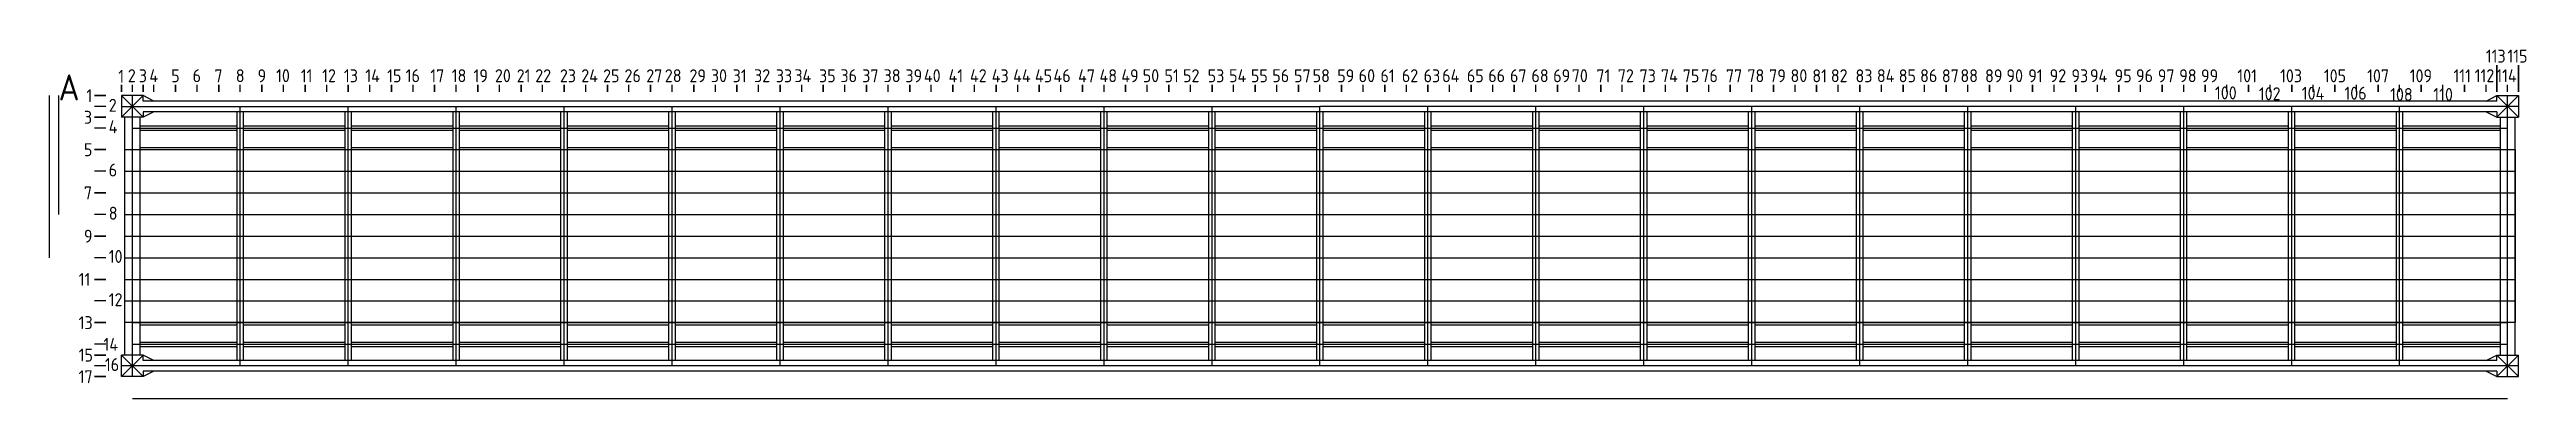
# Model space of a CAD drawing. Header units: millimetres. Extents: x 1597 to 131953, y -28680 to 57376.
# Drawn here: x 74600 to 131953, y 478 to 8546 of the extents above; entities that cross this region are included whole.
import ezdxf

# ---------------------------------------------------------------- set-up
doc = ezdxf.new("R2010")
doc.units = ezdxf.units.MM
for name, color, linetype, lineweight in [('Warstwa1', 1, 'Continuous', 25), ('Warstwa2', 3, 'Continuous', 25), ('Warstwa3', 6, 'Continuous', 25), ('Warstwa4', 2, 'Continuous', 35)]:
    doc.layers.add(name, color=color, linetype=linetype, lineweight=lineweight)
doc.styles.get("Standard").update_dxf_attribs({"font": 'geniso.shx'})

msp = doc.modelspace()

# ---------------------------------------------------------------- texts
at = {"layer": 'Warstwa1'}
msp.add_text('A', height=600, dxfattribs=at).set_placement((74808.982, 7371.11))
at = {"layer": 'Warstwa2'}
for s, p in [('2', (76412.369, 7791.875)), ('4', (76912.369, 7791.875)), ('6', (77912.369, 7791.875)), ('8', (78912.369, 7791.875)), ('10', (79845.835, 7791.875)), ('12', (80912.369, 7791.875)), ('14', (81912.369, 7791.875)), ('16', (82845.835, 7791.875)), ('18', (83912.369, 7791.875)), ('20', (84912.369, 7791.875)), ('22', (85845.835, 7791.875)), ('24', (86912.369, 7791.875)), ('26', (87912.369, 7791.875)), ('28', (88845.835, 7791.875)), ('30', (89912.369, 7791.875)), ('32', (90912.369, 7791.875)), ('34', (91845.835, 7791.875)), ('36', (92912.369, 7791.875)), ('38', (93912.369, 7791.875)), ('40', (94845.835, 7791.875)), ('42', (95912.369, 7791.875)), ('44', (96912.369, 7791.875)), ('46', (97845.835, 7791.875)), ('48', (98912.369, 7791.875)), ('50', (99912.369, 7791.875)), ('52', (100845.835, 7791.875)), ('54', (101912.369, 7791.875)), ('56', (102912.369, 7791.875)), ('58', (103845.835, 7791.875)), ('60', (104912.369, 7791.875)), ('62', (105912.369, 7791.875)), ('64', (106845.835, 7791.875)), ('66', (107912.369, 7791.875)), ('68', (108912.369, 7791.875)), ('70', (109845.835, 7791.875)), ('72', (110912.369, 7791.875)), ('74', (111912.369, 7791.875)), ('76', (112845.835, 7791.875)), ('78', (113912.369, 7791.875)), ('80', (114912.369, 7791.875)), ('82', (115845.835, 7791.875)), ('84', (116912.369, 7791.875)), ('86', (117912.369, 7791.875)), ('88', (118845.835, 7791.875)), ('90', (119912.369, 7791.875)), ('92', (120912.369, 7791.875)), ('94', (121845.835, 7791.875)), ('96', (122912.369, 7791.875)), ('98', (123912.369, 7791.875)), ('112', (130754.147, 7791.875)), ('114', (131254.147, 7791.875)), ('100', (124739.375, 7394.559)), ('102', (125755.759, 7374.342)), ('104', (126750.545, 7384.682)), ('106', (127737.278, 7386.734)), ('108', (128795.74, 7356.61)), ('110', (129795.74, 7356.61)), ('4', (75970.348, 6610.905)), ('2', (75971.272, 7106.61)), ('6', (75970.348, 5610.905)), ('8', (75970.348, 4610.905)), ('10', (75970.348, 3610.905)), ('12', (75970.348, 2610.905)), ('14', (75849.775, 1578.597)), ('16', (75881.906, 1110.905))]:
    msp.add_text(s, height=300, dxfattribs=at).set_placement(p)
at = {"layer": 'Warstwa4'}
for s, p in [('1', (76190.717, 7777.579)), ('3', (76666.684, 7789.358)), ('5', (77416.684, 7789.358)), ('7', (78416.684, 7789.358)), ('9', (79416.684, 7789.358)), ('11', (80416.684, 7789.358)), ('13', (81416.684, 7789.358)), ('15', (82416.684, 7789.358)), ('17', (83416.684, 7789.358)), ('19', (84416.684, 7789.358)), ('21', (85416.684, 7789.358)), ('23', (86416.684, 7789.358)), ('25', (87416.684, 7789.358)), ('27', (88416.684, 7789.358)), ('29', (89416.684, 7789.358)), ('31', (90416.684, 7789.358)), ('33', (91416.684, 7789.358)), ('35', (92416.684, 7789.358)), ('37', (93416.684, 7789.358)), ('39', (94416.684, 7789.358)), ('41', (95416.684, 7789.358)), ('43', (96416.684, 7789.358)), ('45', (97416.684, 7789.358)), ('47', (98416.684, 7789.358)), ('49', (99416.684, 7789.358)), ('51', (100416.684, 7789.358)), ('53', (101416.684, 7789.358)), ('55', (102416.684, 7789.358)), ('57', (103416.684, 7789.358)), ('59', (104416.684, 7789.358)), ('61', (105416.684, 7789.358)), ('63', (106416.684, 7789.358)), ('65', (107416.684, 7789.358)), ('67', (108416.684, 7789.358)), ('69', (109416.684, 7789.358)), ('71', (110416.684, 7789.358)), ('73', (111416.684, 7789.358)), ('75', (112416.684, 7789.358)), ('77', (113416.684, 7789.358)), ('79', (114416.684, 7789.358)), ('81', (115416.684, 7789.358)), ('83', (116416.684, 7789.358)), ('85', (117416.684, 7789.358)), ('87', (118416.684, 7789.358)), ('89', (119416.684, 7789.358)), ('91', (120416.684, 7789.358)), ('93', (121416.684, 7789.358)), ('95', (122416.684, 7789.358)), ('97', (123416.684, 7789.358)), ('99', (124416.684, 7789.358)), ('101', (125257.902, 7789.358)), ('103', (126247.472, 7789.358)), ('105', (127260.985, 7789.358)), ('107', (128263.166, 7789.358)), ('109', (129249.23, 7789.358)), ('111', (130261.729, 7789.358)), ('113', (131011.729, 8244.681)), ('115', (131511.729, 8244.681)), ('1', (75453.618, 7329.808)), ('3', (75395.427, 6830.117)), ('5', (75395.427, 6080.117)), ('7', (75395.427, 5080.117)), ('9', (75395.427, 4080.117)), ('11', (75274.307, 3080.117)), ('13', (75274.307, 2080.117)), ('15', (75274.307, 1330.117)), ('17', (75274.307, 830.117))]:
    msp.add_text(s, height=300, dxfattribs=at).set_placement(p)

# ---------------------------------------------------------------- linework, layer by layer
for p, q in [((76766.705, 7481.61), (76266.705, 7481.61)), ((76266.705, 7481.61), (76266.705, 6981.61)), ((76266.705, 7481.61), (76766.705, 6981.61)), ((76266.705, 6981.61), (76766.705, 7481.61)), ((76766.705, 7356.61), (76766.705, 7481.61)), ((77016.705, 7356.61), (76766.705, 7481.61)), ((131016.705, 7356.61), (131266.705, 7481.61)), ((131266.705, 7356.61), (131266.705, 7481.61)), ((131266.705, 7481.61), (131766.705, 7481.61)), ((131766.705, 7481.61), (131266.705, 6981.61)), ((131766.705, 6981.61), (131266.705, 7481.61)), ((131766.705, 7481.61), (131766.705, 6981.61)), ((76766.705, 6981.61), (76266.705, 6981.61)), ((131266.705, 7356.61), (76766.705, 7356.61)), ((76766.705, 7106.61), (76766.705, 6981.61)), ((77016.705, 7106.61), (76766.705, 6981.61)), ((131266.705, 7106.61), (76766.705, 7106.61)), ((131016.705, 7106.61), (131266.705, 6981.61)), ((131266.705, 7106.61), (131266.705, 6981.61)), ((131266.705, 6981.61), (131766.705, 6981.61)), ((76266.705, 981.61), (76266.705, 1481.61)), ((76266.705, 981.61), (76766.705, 1481.61)), ((76266.705, 1481.61), (76766.705, 981.61)), ((76766.705, 1481.61), (76266.705, 1481.61)), ((76766.705, 1356.61), (76766.705, 1481.61)), ((77016.705, 1356.61), (76766.705, 1481.61)), ((131266.705, 1356.61), (76766.705, 1356.61)), ((131016.705, 1356.61), (131266.705, 1481.61)), ((131766.705, 981.61), (131266.705, 1481.61)), ((131766.705, 1481.61), (131266.705, 981.61)), ((131266.705, 1481.61), (131766.705, 1481.61)), ((131266.705, 1356.61), (131266.705, 1481.61)), ((131766.705, 981.61), (131766.705, 1481.61)), ((76766.705, 981.61), (76266.705, 981.61)), ((76766.705, 1106.61), (76766.705, 981.61)), ((77016.705, 1106.61), (76766.705, 981.61)), ((131266.705, 1106.61), (76766.705, 1106.61)), ((131016.705, 1106.61), (131266.705, 981.61)), ((131266.705, 1106.61), (131266.705, 981.61)), ((131266.705, 981.61), (131766.705, 981.61))]:
    msp.add_line(p, q)
at = {"layer": 'Warstwa1'}
for p, q in [((74599.51, 3731.61), (74599.51, 7481.61)), ((74813.912, 4731.61), (74813.912, 7481.61)), ((76341.705, 1481.61), (76341.705, 6981.61)), ((76691.705, 6981.61), (76691.705, 1481.61)), ((78941.705, 1356.61), (78941.705, 7106.61)), ((79091.705, 1356.61), (79091.705, 7106.61)), ((81441.705, 1356.61), (81441.705, 7106.61)), ((81591.705, 1356.61), (81591.705, 7106.61)), ((83941.705, 1356.61), (83941.705, 7106.61)), ((84091.705, 1356.61), (84091.705, 7106.61)), ((86441.705, 1356.61), (86441.705, 7106.61)), ((86591.705, 1356.61), (86591.705, 7106.61)), ((88941.705, 1356.61), (88941.705, 7106.61)), ((89091.705, 1356.61), (89091.705, 7106.61)), ((91441.705, 1356.61), (91441.705, 7106.61)), ((91591.705, 1356.61), (91591.705, 7106.61)), ((93941.705, 1356.61), (93941.705, 7106.61)), ((94091.705, 1356.61), (94091.705, 7106.61)), ((96441.705, 1356.61), (96441.705, 7106.61)), ((96591.705, 1356.61), (96591.705, 7106.61)), ((98941.705, 1356.61), (98941.705, 7106.61)), ((99091.705, 1356.61), (99091.705, 7106.61)), ((101441.705, 1356.61), (101441.705, 7106.61)), ((101591.705, 1356.61), (101591.705, 7106.61)), ((103941.705, 1356.61), (103941.705, 7106.61)), ((104091.705, 1356.61), (104091.705, 7106.61)), ((106441.705, 1356.61), (106441.705, 7106.61)), ((106591.705, 1356.61), (106591.705, 7106.61)), ((108941.705, 1356.61), (108941.705, 7106.61)), ((109091.705, 1356.61), (109091.705, 7106.61)), ((111441.705, 1356.61), (111441.705, 7106.61)), ((111591.705, 1356.61), (111591.705, 7106.61)), ((113941.705, 1356.61), (113941.705, 7106.61)), ((114091.705, 1356.61), (114091.705, 7106.61)), ((116441.705, 1356.61), (116441.705, 7106.61)), ((116591.705, 1356.61), (116591.705, 7106.61)), ((118941.705, 1356.61), (118941.705, 7106.61)), ((119091.705, 1356.61), (119091.705, 7106.61)), ((121441.705, 1356.61), (121441.705, 7106.61)), ((121591.705, 1356.61), (121591.705, 7106.61)), ((123941.705, 1356.61), (123941.705, 7106.61)), ((124091.705, 1356.61), (124091.705, 7106.61)), ((126441.705, 1356.61), (126441.705, 7106.61)), ((126591.705, 1356.61), (126591.705, 7106.61)), ((128941.705, 1356.61), (128941.705, 7106.61)), ((129091.705, 1356.61), (129091.705, 7106.61)), ((131341.705, 6981.61), (131341.705, 1481.61)), ((131691.705, 1481.61), (131691.705, 6981.61))]:
    msp.add_line(p, q, dxfattribs=at)
at = {"layer": 'Warstwa2'}
for p, q in [((76516.705, 7570.3), (76516.705, 7731.372)), ((77016.705, 7570.3), (77016.705, 7731.372)), ((78016.705, 7570.3), (78016.705, 7731.372)), ((79016.705, 7570.3), (79016.705, 7731.372)), ((80016.705, 7570.3), (80016.705, 7731.372)), ((81016.705, 7570.3), (81016.705, 7731.372)), ((82016.705, 7570.3), (82016.705, 7731.372)), ((83016.705, 7570.3), (83016.705, 7731.372)), ((84016.705, 7570.3), (84016.705, 7731.372)), ((85016.705, 7570.3), (85016.705, 7731.372)), ((86016.705, 7570.3), (86016.705, 7731.372)), ((87016.705, 7570.3), (87016.705, 7731.372)), ((88016.705, 7570.3), (88016.705, 7731.372)), ((89016.705, 7570.3), (89016.705, 7731.372)), ((90016.705, 7570.3), (90016.705, 7731.372)), ((91016.705, 7570.3), (91016.705, 7731.372)), ((92016.705, 7570.3), (92016.705, 7731.372)), ((93016.705, 7570.3), (93016.705, 7731.372)), ((94016.705, 7570.3), (94016.705, 7731.372)), ((95016.705, 7570.3), (95016.705, 7731.372)), ((96016.705, 7570.3), (96016.705, 7731.372)), ((97016.705, 7570.3), (97016.705, 7731.372)), ((98016.705, 7570.3), (98016.705, 7731.372)), ((99016.705, 7570.3), (99016.705, 7731.372)), ((100016.705, 7570.3), (100016.705, 7731.372)), ((101016.705, 7570.3), (101016.705, 7731.372)), ((102016.705, 7570.3), (102016.705, 7731.372)), ((103016.705, 7570.3), (103016.705, 7731.372)), ((104016.705, 7570.3), (104016.705, 7731.372)), ((105016.705, 7570.3), (105016.705, 7731.372)), ((106016.705, 7570.3), (106016.705, 7731.372)), ((107016.705, 7570.3), (107016.705, 7731.372)), ((108016.705, 7570.3), (108016.705, 7731.372)), ((109016.705, 7570.3), (109016.705, 7731.372)), ((110016.705, 7570.3), (110016.705, 7731.372)), ((111016.705, 7570.3), (111016.705, 7731.372)), ((112016.705, 7570.3), (112016.705, 7731.372)), ((113016.705, 7570.3), (113016.705, 7731.372)), ((114016.705, 7570.3), (114016.705, 7731.372)), ((115016.705, 7570.3), (115016.705, 7731.372)), ((116016.705, 7570.3), (116016.705, 7731.372)), ((117016.705, 7570.3), (117016.705, 7731.372)), ((118016.705, 7570.3), (118016.705, 7731.372)), ((119016.705, 7570.3), (119016.705, 7731.372)), ((120016.705, 7570.3), (120016.705, 7731.372)), ((121016.705, 7570.3), (121016.705, 7731.372)), ((122016.705, 7570.3), (122016.705, 7731.372)), ((123016.705, 7570.3), (123016.705, 7731.372)), ((124016.705, 7570.3), (124016.705, 7731.372)), ((125016.705, 7570.3), (125016.705, 7731.372)), ((126016.705, 7570.3), (126016.705, 7731.372)), ((127016.705, 7570.3), (127016.705, 7731.372)), ((128016.705, 7570.3), (128016.705, 7731.372)), ((129016.705, 7570.3), (129016.705, 7731.372)), ((130016.705, 7570.3), (130016.705, 7731.372)), ((131016.705, 7570.3), (131016.705, 7731.372)), ((131516.705, 7570.3), (131516.705, 7731.372)), ((75905.899, 7231.61), (75640.685, 7231.61)), ((75905.899, 6731.61), (75640.685, 6731.61)), ((75905.899, 5731.61), (75640.685, 5731.61)), ((75905.899, 4731.61), (75640.685, 4731.61)), ((75905.899, 3731.61), (75640.685, 3731.61)), ((75905.899, 2731.61), (75640.685, 2731.61)), ((75905.899, 1731.61), (75640.685, 1731.61)), ((75905.899, 1231.61), (75640.685, 1231.61))]:
    msp.add_line(p, q, dxfattribs=at)
at = {"layer": 'Warstwa3'}
for p, q in [((76516.705, 981.61), (76516.705, 7481.61)), ((131516.705, 981.61), (131516.705, 7481.61)), ((76266.705, 7231.61), (104016.705, 7231.61)), ((79016.705, 1231.61), (79016.705, 7231.61)), ((81516.705, 1231.61), (81516.705, 7231.61)), ((84016.705, 1231.61), (84016.705, 7231.61)), ((86516.705, 1231.61), (86516.705, 7231.61)), ((89016.705, 1231.61), (89016.705, 7231.61)), ((91516.705, 1231.61), (91516.705, 7231.61)), ((94016.705, 1231.61), (94016.705, 7231.61)), ((96516.705, 1231.61), (96516.705, 7231.61)), ((99016.705, 1231.61), (99016.705, 7231.61)), ((101516.705, 1231.61), (101516.705, 7231.61)), ((104016.705, 1231.61), (104016.705, 7231.61)), ((131766.705, 7231.61), (104016.705, 7231.61)), ((106516.705, 1231.61), (106516.705, 7231.61)), ((109016.705, 1231.61), (109016.705, 7231.61)), ((111516.705, 1231.61), (111516.705, 7231.61)), ((114016.705, 1231.61), (114016.705, 7231.61)), ((116516.705, 1231.61), (116516.705, 7231.61)), ((119016.705, 1231.61), (119016.705, 7231.61)), ((121516.705, 1231.61), (121516.705, 7231.61)), ((124016.705, 1231.61), (124016.705, 7231.61)), ((126516.705, 1231.61), (126516.705, 7231.61)), ((129016.705, 1231.61), (129016.705, 7231.61)), ((76516.705, 6731.61), (131516.705, 6731.61)), ((76516.705, 6231.61), (131516.705, 6231.61)), ((76516.705, 2231.61), (131516.705, 2231.61)), ((76516.705, 1731.61), (131516.705, 1731.61)), ((131766.705, 1231.61), (76266.705, 1231.61)), ((76516.705, 478.115), (131516.705, 478.115))]:
    msp.add_line(p, q, dxfattribs=at)
at = {"layer": 'Warstwa3', "color": 2}
for p, q in [((76691.705, 6781.61), (78941.705, 6781.61)), ((76691.705, 6681.61), (78941.705, 6681.61)), ((79091.705, 6781.61), (81441.705, 6781.61)), ((79091.705, 6681.61), (81441.705, 6681.61)), ((81591.705, 6781.61), (83941.705, 6781.61)), ((81591.705, 6681.61), (83941.705, 6681.61)), ((84091.705, 6781.61), (86441.705, 6781.61)), ((84091.705, 6681.61), (86441.705, 6681.61)), ((86591.705, 6781.61), (88941.705, 6781.61)), ((86591.705, 6681.61), (88941.705, 6681.61)), ((89091.705, 6781.61), (91441.705, 6781.61)), ((89091.705, 6681.61), (91441.705, 6681.61)), ((91591.705, 6781.61), (93941.705, 6781.61)), ((91591.705, 6681.61), (93941.705, 6681.61)), ((94091.705, 6781.61), (96441.705, 6781.61)), ((94091.705, 6681.61), (96441.705, 6681.61)), ((96591.705, 6781.61), (98941.705, 6781.61)), ((96591.705, 6681.61), (98941.705, 6681.61)), ((99091.705, 6781.61), (101441.705, 6781.61)), ((99091.705, 6681.61), (101441.705, 6681.61)), ((101591.705, 6781.61), (103941.705, 6781.61)), ((101591.705, 6681.61), (103941.705, 6681.61)), ((104091.705, 6781.61), (106441.705, 6781.61)), ((104091.705, 6681.61), (106441.705, 6681.61)), ((106591.705, 6781.61), (108941.705, 6781.61)), ((106591.705, 6681.61), (108941.705, 6681.61)), ((109091.705, 6781.61), (111441.705, 6781.61)), ((109091.705, 6681.61), (111441.705, 6681.61)), ((111591.705, 6781.61), (113941.705, 6781.61)), ((111591.705, 6681.61), (113941.705, 6681.61)), ((114091.705, 6781.61), (116441.705, 6781.61)), ((114091.705, 6681.61), (116441.705, 6681.61)), ((116591.705, 6781.61), (118941.705, 6781.61)), ((116591.705, 6681.61), (118941.705, 6681.61)), ((119091.705, 6781.61), (121441.705, 6781.61)), ((119091.705, 6681.61), (121441.705, 6681.61)), ((121591.705, 6781.61), (123941.705, 6781.61)), ((121591.705, 6681.61), (123941.705, 6681.61)), ((124091.705, 6781.61), (126441.705, 6781.61)), ((124091.705, 6681.61), (126441.705, 6681.61)), ((126591.705, 6781.61), (128941.705, 6781.61)), ((126591.705, 6681.61), (128941.705, 6681.61)), ((129091.705, 6781.61), (131341.705, 6781.61)), ((129091.705, 6681.61), (131341.705, 6681.61)), ((76691.705, 6281.61), (78941.705, 6281.61)), ((79091.705, 6281.61), (81441.705, 6281.61)), ((81591.705, 6281.61), (83941.705, 6281.61)), ((84091.705, 6281.61), (86441.705, 6281.61)), ((86591.705, 6281.61), (88941.705, 6281.61)), ((89091.705, 6281.61), (91441.705, 6281.61)), ((91591.705, 6281.61), (93941.705, 6281.61)), ((94091.705, 6281.61), (96441.705, 6281.61)), ((96591.705, 6281.61), (98941.705, 6281.61)), ((99091.705, 6281.61), (101441.705, 6281.61)), ((101591.705, 6281.61), (103941.705, 6281.61)), ((104091.705, 6281.61), (106441.705, 6281.61)), ((106591.705, 6281.61), (108941.705, 6281.61)), ((109091.705, 6281.61), (111441.705, 6281.61)), ((111591.705, 6281.61), (113941.705, 6281.61)), ((114091.705, 6281.61), (116441.705, 6281.61)), ((116591.705, 6281.61), (118941.705, 6281.61)), ((119091.705, 6281.61), (121441.705, 6281.61)), ((121591.705, 6281.61), (123941.705, 6281.61)), ((124091.705, 6281.61), (126441.705, 6281.61)), ((126591.705, 6281.61), (128941.705, 6281.61)), ((129091.705, 6281.61), (131341.705, 6281.61)), ((76691.705, 2181.61), (78941.705, 2181.61)), ((76691.705, 1781.61), (78941.705, 1781.61)), ((79091.705, 2181.61), (81441.705, 2181.61)), ((79091.705, 1781.61), (81441.705, 1781.61)), ((81591.705, 2181.61), (83941.705, 2181.61)), ((81591.705, 1781.61), (83941.705, 1781.61)), ((84091.705, 2181.61), (86441.705, 2181.61)), ((84091.705, 1781.61), (86441.705, 1781.61)), ((86591.705, 2181.61), (88941.705, 2181.61)), ((86591.705, 1781.61), (88941.705, 1781.61)), ((89091.705, 2181.61), (91441.705, 2181.61)), ((89091.705, 1781.61), (91441.705, 1781.61)), ((91591.705, 2181.61), (93941.705, 2181.61)), ((91591.705, 1781.61), (93941.705, 1781.61)), ((94091.705, 2181.61), (96441.705, 2181.61)), ((94091.705, 1781.61), (96441.705, 1781.61)), ((96591.705, 2181.61), (98941.705, 2181.61)), ((96591.705, 1781.61), (98941.705, 1781.61)), ((99091.705, 2181.61), (101441.705, 2181.61)), ((99091.705, 1781.61), (101441.705, 1781.61)), ((101591.705, 2181.61), (103941.705, 2181.61)), ((101591.705, 1781.61), (103941.705, 1781.61)), ((104091.705, 2181.61), (106441.705, 2181.61)), ((104091.705, 1781.61), (106441.705, 1781.61)), ((106591.705, 2181.61), (108941.705, 2181.61)), ((106591.705, 1781.61), (108941.705, 1781.61)), ((109091.705, 2181.61), (111441.705, 2181.61)), ((109091.705, 1781.61), (111441.705, 1781.61)), ((111591.705, 2181.61), (113941.705, 2181.61)), ((111591.705, 1781.61), (113941.705, 1781.61)), ((114091.705, 2181.61), (116441.705, 2181.61)), ((114091.705, 1781.61), (116441.705, 1781.61)), ((116591.705, 2181.61), (118941.705, 2181.61)), ((116591.705, 1781.61), (118941.705, 1781.61)), ((119091.705, 2181.61), (121441.705, 2181.61)), ((119091.705, 1781.61), (121441.705, 1781.61)), ((121591.705, 2181.61), (123941.705, 2181.61)), ((121591.705, 1781.61), (123941.705, 1781.61)), ((124091.705, 2181.61), (126441.705, 2181.61)), ((124091.705, 1781.61), (126441.705, 1781.61)), ((126591.705, 2181.61), (128941.705, 2181.61)), ((126591.705, 1781.61), (128941.705, 1781.61)), ((129091.705, 2181.61), (131341.705, 2181.61)), ((129091.705, 1781.61), (131341.705, 1781.61)), ((76691.705, 1681.61), (78941.705, 1681.61)), ((79091.705, 1681.61), (81441.705, 1681.61)), ((81591.705, 1681.61), (83941.705, 1681.61)), ((84091.705, 1681.61), (86441.705, 1681.61)), ((86591.705, 1681.61), (88941.705, 1681.61)), ((89091.705, 1681.61), (91441.705, 1681.61)), ((91591.705, 1681.61), (93941.705, 1681.61)), ((94091.705, 1681.61), (96441.705, 1681.61)), ((96591.705, 1681.61), (98941.705, 1681.61)), ((99091.705, 1681.61), (101441.705, 1681.61)), ((101591.705, 1681.61), (103941.705, 1681.61)), ((104091.705, 1681.61), (106441.705, 1681.61)), ((106591.705, 1681.61), (108941.705, 1681.61)), ((109091.705, 1681.61), (111441.705, 1681.61)), ((111591.705, 1681.61), (113941.705, 1681.61)), ((114091.705, 1681.61), (116441.705, 1681.61)), ((116591.705, 1681.61), (118941.705, 1681.61)), ((119091.705, 1681.61), (121441.705, 1681.61)), ((121591.705, 1681.61), (123941.705, 1681.61)), ((124091.705, 1681.61), (126441.705, 1681.61)), ((126591.705, 1681.61), (128941.705, 1681.61)), ((129091.705, 1681.61), (131341.705, 1681.61))]:
    msp.add_line(p, q, dxfattribs=at)
at = {"layer": 'Warstwa3', "color": 3}
for p, q in [((76341.705, 2231.61), (76341.705, 6231.61)), ((76341.705, 6231.61), (131691.705, 6231.61)), ((131691.705, 6231.61), (131691.705, 2231.61)), ((76341.705, 5731.61), (131691.705, 5731.61)), ((76341.705, 5231.61), (131691.705, 5231.61)), ((76341.705, 4731.61), (131691.705, 4731.61)), ((76341.705, 4231.61), (131691.705, 4231.61)), ((76341.705, 3731.61), (131691.705, 3731.61)), ((76341.705, 3231.61), (131691.705, 3231.61)), ((76341.705, 2731.61), (131691.705, 2731.61)), ((131691.705, 2231.61), (76341.705, 2231.61))]:
    msp.add_line(p, q, dxfattribs=at)
at = {"layer": 'Warstwa4'}
for p, q in [((131266.705, 7570.3), (131266.705, 8186.696)), ((131766.705, 7570.3), (131766.705, 8186.696)), ((75905.899, 7481.61), (75640.685, 7481.61)), ((76266.705, 7570.3), (76266.705, 7731.372)), ((76766.705, 7570.3), (76766.705, 7731.372)), ((77516.705, 7570.3), (77516.705, 7731.372)), ((78516.705, 7570.3), (78516.705, 7731.372)), ((79516.705, 7570.3), (79516.705, 7731.372)), ((80516.705, 7570.3), (80516.705, 7731.372)), ((81516.705, 7570.3), (81516.705, 7731.372)), ((82516.705, 7570.3), (82516.705, 7731.372)), ((83516.705, 7570.3), (83516.705, 7731.372)), ((84516.705, 7570.3), (84516.705, 7731.372)), ((85516.705, 7570.3), (85516.705, 7731.372)), ((86516.705, 7570.3), (86516.705, 7731.372)), ((87516.705, 7570.3), (87516.705, 7731.372)), ((88516.705, 7570.3), (88516.705, 7731.372)), ((89516.705, 7570.3), (89516.705, 7731.372)), ((90516.705, 7570.3), (90516.705, 7731.372)), ((91516.705, 7570.3), (91516.705, 7731.372)), ((92516.705, 7570.3), (92516.705, 7731.372)), ((93516.705, 7570.3), (93516.705, 7731.372)), ((94516.705, 7570.3), (94516.705, 7731.372)), ((95516.705, 7570.3), (95516.705, 7731.372)), ((96516.705, 7570.3), (96516.705, 7731.372)), ((97516.705, 7570.3), (97516.705, 7731.372)), ((98516.705, 7570.3), (98516.705, 7731.372)), ((99516.705, 7570.3), (99516.705, 7731.372)), ((100516.705, 7570.3), (100516.705, 7731.372)), ((101516.705, 7570.3), (101516.705, 7731.372)), ((102516.705, 7570.3), (102516.705, 7731.372)), ((103516.705, 7570.3), (103516.705, 7731.372)), ((104516.705, 7570.3), (104516.705, 7731.372)), ((105516.705, 7570.3), (105516.705, 7731.372)), ((106516.705, 7570.3), (106516.705, 7731.372)), ((107516.705, 7570.3), (107516.705, 7731.372)), ((108516.705, 7570.3), (108516.705, 7731.372)), ((109516.705, 7570.3), (109516.705, 7731.372)), ((110516.705, 7570.3), (110516.705, 7731.372)), ((111516.705, 7570.3), (111516.705, 7731.372)), ((112516.705, 7570.3), (112516.705, 7731.372)), ((113516.705, 7570.3), (113516.705, 7731.372)), ((114516.705, 7570.3), (114516.705, 7731.372)), ((115516.705, 7570.3), (115516.705, 7731.372)), ((116516.705, 7570.3), (116516.705, 7731.372)), ((117516.705, 7570.3), (117516.705, 7731.372)), ((118516.705, 7570.3), (118516.705, 7731.372)), ((119516.705, 7570.3), (119516.705, 7731.372)), ((120516.705, 7570.3), (120516.705, 7731.372)), ((121516.705, 7570.3), (121516.705, 7731.372)), ((122516.705, 7570.3), (122516.705, 7731.372)), ((123516.705, 7570.3), (123516.705, 7731.372)), ((124516.705, 7570.3), (124516.705, 7731.372)), ((125516.705, 7570.3), (125516.705, 7731.372)), ((126516.705, 7570.3), (126516.705, 7731.372)), ((127516.705, 7570.3), (127516.705, 7731.372)), ((128516.705, 7570.3), (128516.705, 7731.372)), ((129516.705, 7570.3), (129516.705, 7731.372)), ((130516.705, 7570.3), (130516.705, 7731.372)), ((75905.899, 6981.61), (75640.685, 6981.61)), ((75905.899, 6231.61), (75640.685, 6231.61)), ((75905.899, 5231.61), (75640.685, 5231.61)), ((75905.899, 4231.61), (75640.685, 4231.61)), ((75905.899, 3231.61), (75640.685, 3231.61)), ((75905.899, 2231.61), (75640.685, 2231.61)), ((75905.899, 1481.61), (75640.685, 1481.61)), ((75905.899, 981.61), (75640.685, 981.61))]:
    msp.add_line(p, q, dxfattribs=at)

msp.set_redraw_order([(e.dxf.handle, doc.entitydb.next_handle()) for e in msp.query("TEXT MTEXT ATTDEF DIMENSION ARC_DIMENSION")])  # texts and dimensions are drawn at this point

doc.saveas('drawing.dxf')
